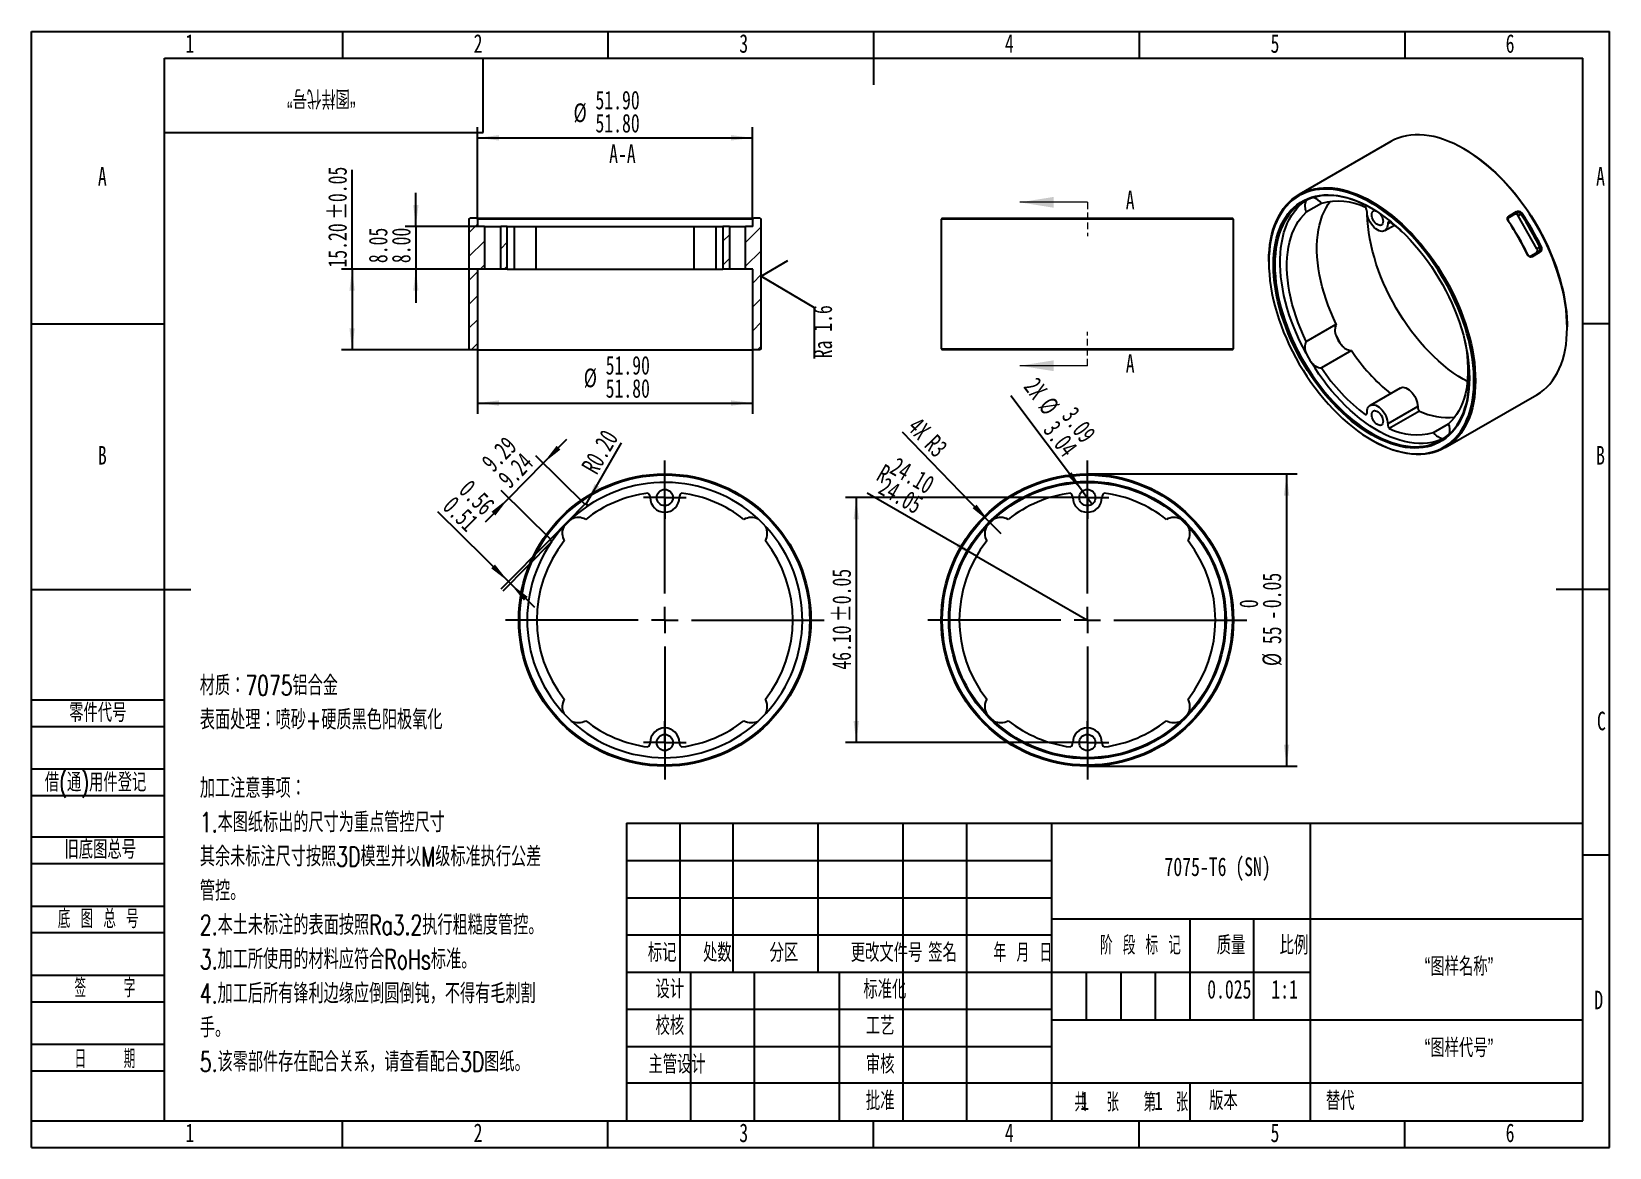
# Model space of a CAD drawing. Header units: millimetres. Extents: x 0 to 297, y 0 to 210.
import ezdxf

# ---------------------------------------------------------------- set-up
doc = ezdxf.new("R2010")
doc.units = ezdxf.units.MM
doc.linetypes.add('HIDDEN', pattern=[1.905, 1.27, -0.635])
doc.layers.add('图框', color=7, linetype='Continuous')
doc.layers.add('粗实线层', color=7, linetype='Continuous', lineweight=25)
doc.styles.add('SLDTEXTSTYLE0', font='TXT', dxfattribs={"width": 0.7, "bigfont": 'bigfont'})
doc.styles.add('SLDTEXTSTYLE1', font='TXT', dxfattribs={"width": 0.6, "bigfont": 'bigfont'})
doc.styles.add('SLDTEXTSTYLE2', font='TXT', dxfattribs={"width": 0.614286, "bigfont": 'bigfont'})
doc.styles.add('SLDTEXTSTYLE3', font='TXT', dxfattribs={"width": 0.62, "bigfont": 'bigfont'})
doc.styles.add('SLDTEXTSTYLE4', font='TXT', dxfattribs={"width": 0.566667, "bigfont": 'bigfont'})
doc.styles.add('SLDTEXTSTYLE5', font='TXT', dxfattribs={"width": 0.7})
doc.dimstyles.new('SLDDIMSTYLE0', dxfattribs={"dimtxt": 3.5, "dimasz": 4.08, "dimexe": 0, "dimexo": 0.0625, "dimgap": 0.875, "dimtad": 2, "dimrnd": 1e-09, "dimzin": 12, "dimdsep": 46, "dimtxsty": 'SLDTEXTSTYLE5', "dimsah": 1, "dimcen": 0, "dimadec": 0, "dimazin": 3, "dimtfac": 1, "dimtofl": 0, "dimtmove": 0, "dimatfit": 3, "dimfxl": 0, "dimfrac": 2, "dimtolj": 1, "dimtzin": 12, "dimarcsym": 0})
doc.dimstyles.new('SLDDIMSTYLE1', dxfattribs={"dimtxt": 3.5, "dimasz": 4.08, "dimexe": 0, "dimexo": 0.0625, "dimgap": 0.875, "dimtad": 2, "dimrnd": 1e-09, "dimzin": 12, "dimdsep": 46, "dimtxsty": 'SLDTEXTSTYLE5', "dimsah": 1, "dimcen": 0.09, "dimadec": 0, "dimazin": 3, "dimtol": 1, "dimtm": 0.05, "dimtfac": 1, "dimtofl": 0, "dimtmove": 0, "dimatfit": 3, "dimfxl": 0, "dimfrac": 2, "dimtolj": 1, "dimarcsym": 0})
doc.dimstyles.new('SLDDIMSTYLE2', dxfattribs={"dimtxt": 3.5, "dimasz": 4.08, "dimexe": 0, "dimexo": 0.0625, "dimgap": 0.875, "dimtad": 2, "dimrnd": 1e-09, "dimzin": 4, "dimdsep": 46, "dimtxsty": 'SLDTEXTSTYLE5', "dimsah": 1, "dimcen": 0, "dimadec": 0, "dimazin": 1, "dimlim": 1, "dimtm": 0.05, "dimtfac": 1, "dimtofl": 0, "dimtmove": 0, "dimatfit": 3, "dimfxl": 0, "dimfrac": 2, "dimtolj": 1, "dimtzin": 4, "dimarcsym": 0})
doc.dimstyles.new('SLDDIMSTYLE3', dxfattribs={"dimtxt": 3.5, "dimasz": 4.08, "dimexe": 0, "dimexo": 0.0625, "dimgap": 0.875, "dimtad": 2, "dimrnd": 1e-09, "dimzin": 12, "dimdsep": 46, "dimtxsty": 'SLDTEXTSTYLE5', "dimblk1": 'NONE', "dimsah": 1, "dimcen": 0, "dimadec": 0, "dimazin": 3, "dimlim": 1, "dimtp": 0.05, "dimtfac": 1, "dimtmove": 0, "dimatfit": 3, "dimldrblk": 'NONE', "dimfxl": 0, "dimfrac": 2, "dimtolj": 1, "dimtzin": 12, "dimarcsym": 0})
doc.dimstyles.new('SLDDIMSTYLE4', dxfattribs={"dimtxt": 3.5, "dimasz": 4.08, "dimexe": 0, "dimexo": 0.0625, "dimgap": 0.875, "dimtad": 2, "dimrnd": 1e-09, "dimzin": 4, "dimdsep": 46, "dimtxsty": 'SLDTEXTSTYLE5', "dimsah": 1, "dimcen": 0.09, "dimadec": 0, "dimazin": 1, "dimtol": 1, "dimtp": 0.05, "dimtm": 0.05, "dimtfac": 1, "dimtofl": 0, "dimtmove": 0, "dimatfit": 3, "dimfxl": 0, "dimfrac": 2, "dimtolj": 1, "dimarcsym": 0})
doc.dimstyles.new('SLDDIMSTYLE5', dxfattribs={"dimtxt": 3.5, "dimasz": 4.08, "dimexe": 0, "dimexo": 0.0625, "dimgap": 0.875, "dimtad": 2, "dimrnd": 1e-09, "dimzin": 4, "dimdsep": 46, "dimtxsty": 'SLDTEXTSTYLE5', "dimsah": 1, "dimcen": 0.09, "dimadec": 0, "dimazin": 1, "dimlim": 1, "dimtp": 0.1, "dimtfac": 1, "dimtofl": 0, "dimtmove": 0, "dimatfit": 3, "dimfxl": 0, "dimfrac": 2, "dimtolj": 1, "dimtzin": 4, "dimarcsym": 0})
doc.dimstyles.new('SLDDIMSTYLE6', dxfattribs={"dimtxt": 3.5, "dimasz": 4.08, "dimexe": 0, "dimexo": 0.0625, "dimgap": 0.875, "dimtad": 2, "dimrnd": 1e-09, "dimzin": 4, "dimdsep": 46, "dimtxsty": 'SLDTEXTSTYLE5', "dimsah": 1, "dimcen": 0.09, "dimadec": 0, "dimazin": 1, "dimlim": 1, "dimtp": 0.05, "dimtfac": 1, "dimtmove": 0, "dimatfit": 0, "dimfxl": 0, "dimfrac": 2, "dimtolj": 1, "dimtzin": 4, "dimarcsym": 0})
doc.dimstyles.new('SLDDIMSTYLE7', dxfattribs={"dimtxt": 3.5, "dimasz": 4.08, "dimexe": 0, "dimexo": 0.0625, "dimgap": 0.875, "dimtad": 2, "dimrnd": 1e-09, "dimzin": 12, "dimdsep": 46, "dimtxsty": 'SLDTEXTSTYLE5', "dimsah": 1, "dimcen": 0.09, "dimadec": 0, "dimazin": 3, "dimlim": 1, "dimtp": 0.05, "dimtfac": 1, "dimtmove": 0, "dimatfit": 0, "dimfxl": 0, "dimfrac": 2, "dimtolj": 1, "dimtzin": 12, "dimarcsym": 0})
doc.dimstyles.new('SLDDIMSTYLE8', dxfattribs={"dimtxt": 3.5, "dimasz": 4.08, "dimexe": 0, "dimexo": 0.0625, "dimgap": 0.875, "dimtad": 2, "dimrnd": 1e-09, "dimdsep": 46, "dimtxsty": 'SLDTEXTSTYLE5', "dimsah": 1, "dimcen": 0.09, "dimadec": 0, "dimazin": 2, "dimlim": 1, "dimtp": 0.05, "dimtfac": 1, "dimtmove": 0, "dimatfit": 0, "dimfxl": 0, "dimfrac": 2, "dimtolj": 1, "dimarcsym": 0})
doc.dimstyles.new('SLDDIMSTYLE9', dxfattribs={"dimtxt": 3.5, "dimasz": 4.08, "dimexe": 0, "dimexo": 0.0625, "dimgap": 0.875, "dimtad": 2, "dimrnd": 1e-09, "dimzin": 0, "dimdsep": 46, "dimtxsty": 'SLDTEXTSTYLE5', "dimsah": 1, "dimcen": 0, "dimadec": 0, "dimazin": 0, "dimtfac": 1, "dimtofl": 0, "dimtmove": 0, "dimatfit": 3, "dimfxl": 0, "dimfrac": 2, "dimtolj": 1, "dimtzin": 12, "dimarcsym": 0})

msp = doc.modelspace()

# ---------------------------------------------------------------- texts
at = {"color": 7, "linetype": 'Continuous', "char_height": 3.5, "attachment_point": 1, "style": 'SLDTEXTSTYLE5'}
for insert in [(205.957, 180.028), (205.957, 149.276)]:
    msp.add_mtext('A', dxfattribs=dict(at, insert=insert))
at = {"layer": '图框', "char_height": 3.5}
for s, insert, attachment_point, style in [('1', (29.794, 209.506), 2, 'SLDTEXTSTYLE5'), ('2', (84.044, 209.506), 2, 'SLDTEXTSTYLE5'), ('3', (134.044, 209.506), 2, 'SLDTEXTSTYLE5'), ('4', (184.044, 209.506), 2, 'SLDTEXTSTYLE5'), ('5', (234.044, 209.506), 2, 'SLDTEXTSTYLE5'), ('6', (278.297, 209.506), 2, 'SLDTEXTSTYLE5'), ('A-A', (111.216, 188.753), 2, 'SLDTEXTSTYLE5'), ('A', (13.32, 184.506), 2, 'SLDTEXTSTYLE5'), ('A', (295.32, 184.506), 2, 'SLDTEXTSTYLE5'), ('B', (13.32, 132.006), 2, 'SLDTEXTSTYLE5'), ('B', (295.32, 132.006), 2, 'SLDTEXTSTYLE5'), ('零件代号', (7.084, 83.579), 1, 'SLDTEXTSTYLE0'), ('C', (295.482, 82.006), 2, 'SLDTEXTSTYLE5'), ('借(通)用件登记', (2.496, 70.473), 1, 'SLDTEXTSTYLE0'), ('旧底图总号', (6.194, 57.824), 1, 'SLDTEXTSTYLE0'), ('7075-T6 (SN)', (223.252, 54.577), 2, 'SLDTEXTSTYLE5'), ('底 图 总 号', (4.947, 44.766), 1, 'SLDTEXTSTYLE2'), ('标记', (118.697, 38.417), 2, 'SLDTEXTSTYLE0'), ('处数', (129.087, 38.417), 2, 'SLDTEXTSTYLE0'), ('分区', (141.609, 38.417), 2, 'SLDTEXTSTYLE0'), ('更改文件号', (160.937, 38.417), 2, 'SLDTEXTSTYLE0'), ('签名', (171.476, 38.417), 2, 'SLDTEXTSTYLE0'), ('年 月 日', (186.589, 38.417), 2, 'SLDTEXTSTYLE3'), ('阶 段 标 记', (208.724, 39.805), 2, 'SLDTEXTSTYLE2'), ('质量', (225.772, 39.805), 2, 'SLDTEXTSTYLE0'), ('比例', (237.619, 39.805), 2, 'SLDTEXTSTYLE0'), ('“图样名称”', (268.671, 35.791), 2, 'SLDTEXTSTYLE0'), ('签    字', (13.81, 31.764), 2, 'SLDTEXTSTYLE4'), ('设计', (120.147, 31.558), 2, 'SLDTEXTSTYLE0'), ('标准化', (160.613, 31.492), 2, 'SLDTEXTSTYLE0'), ('0.025', (225.455, 31.521), 2, 'SLDTEXTSTYLE5'), ('1:1', (235.858, 31.521), 2, 'SLDTEXTSTYLE5'), ('D', (294.984, 29.506), 2, 'SLDTEXTSTYLE5'), ('校核', (120.147, 24.679), 2, 'SLDTEXTSTYLE0'), ('工艺', (159.736, 24.643), 2, 'SLDTEXTSTYLE0'), ('“图样代号”', (268.673, 20.49), 2, 'SLDTEXTSTYLE0'), ('日    期', (13.81, 18.413), 2, 'SLDTEXTSTYLE4'), ('主管设计', (121.506, 17.399), 2, 'SLDTEXTSTYLE0'), ('审核', (159.736, 17.399), 2, 'SLDTEXTSTYLE0'), ('批准', (159.738, 10.523), 2, 'SLDTEXTSTYLE0'), ('共  张', (200.481, 10.262), 2, 'SLDTEXTSTYLE1'), ('1', (197.393, 10.531), 1, 'SLDTEXTSTYLE5'), ('第  张', (213.509, 10.262), 2, 'SLDTEXTSTYLE1'), ('1', (211.295, 10.531), 1, 'SLDTEXTSTYLE5'), ('版本', (224.339, 10.531), 2, 'SLDTEXTSTYLE0'), ('替代', (243.641, 10.531), 1, 'SLDTEXTSTYLE0'), ('1', (29.794, 4.506), 2, 'SLDTEXTSTYLE5'), ('2', (84.044, 4.506), 2, 'SLDTEXTSTYLE5'), ('3', (134.044, 4.506), 2, 'SLDTEXTSTYLE5'), ('4', (184.044, 4.506), 2, 'SLDTEXTSTYLE5'), ('5', (234.044, 4.506), 2, 'SLDTEXTSTYLE5'), ('6', (278.297, 4.506), 2, 'SLDTEXTSTYLE5')]:
    msp.add_mtext(s, dxfattribs=dict(at, insert=insert, attachment_point=attachment_point, style=style))
at = {"layer": '图框', "insert": (54.527, 195.655), "char_height": 3.5, "attachment_point": 2, "rotation": 180, "style": 'SLDTEXTSTYLE0'}
msp.add_mtext('“图样代号”', dxfattribs=at)

# ---------------------------------------------------------------- blocks, each defined once
blk = doc.blocks.new('SW_NOTE_0')
at = {"layer": '图框', "color": 0, "attachment_point": 1, "style": 'SLDTEXTSTYLE0'}
for s, insert, char_height in [('材质：7075铝合金', (0, 4.77), 3.704), ('表面处理：喷砂+硬质黑色阳极氧化', (0, -1.66), 3.7042), ('加工注意事项：', (0, -14.54), 3.704), ('1.本图纸标出的尺寸为重点管控尺寸', (0, -20.98), 3.7042), ('其余未标注尺寸按照3D模型并以M级标准执行公差', (0, -27.42), 3.7042), ('管控。', (0, -33.86), 3.704), ('2.本土未标注的表面按照Ra3.2执行粗糙度管控。', (0, -40.3), 3.7042), ('3.加工所使用的材料应符合RoHs标准。', (0, -46.74), 3.7042), ('4.加工后所有锋利边缘应倒圆倒钝，不得有毛刺割', (0, -53.18), 3.7042), ('手。', (0, -59.61), 3.704), ('5.该零部件存在配合关系，请查看配合3D图纸。', (0, -66.05), 3.7042)]:
    blk.add_mtext(s, dxfattribs=dict(at, insert=insert, char_height=char_height))
blk = doc.blocks.new('_D')
at = {"layer": '图框'}
for q in [(163.94, 134.6), (182.43, 115.55)]:
    blk.add_line((180.34, 117.7), q, dxfattribs=at)
blk.add_arc((182.43, 115.55), 3, 100.4534, 154.3252, dxfattribs=at)
blk.add_solid([(180.34, 117.7), (177.86, 120.98), (177.13, 120.28)], dxfattribs=at)
at = {"layer": '图框', "char_height": 3.5, "attachment_point": 1, "rotation": 314.1435, "style": 'SLDTEXTSTYLE5'}
for s, insert in [('4X', (167.17, 137.73)), ('R3', (170.38, 134.43))]:
    blk.add_mtext(s, dxfattribs=dict(at, insert=insert))
blk = doc.blocks.new('_D_1')
at = {"layer": '图框'}
for p, q in [((198.73, 126.75), (238.23, 126.75)), ((236.23, 126.75), (236.23, 71.75)), ((198.73, 71.75), (238.23, 71.75))]:
    blk.add_line(p, q, dxfattribs=at)
for points in [[(236.23, 126.75), (235.72, 122.67), (236.74, 122.67)], [(236.23, 71.75), (236.74, 75.83), (235.72, 75.83)]]:
    blk.add_solid(points, dxfattribs=at)
at = {"layer": '图框', "char_height": 3.5, "attachment_point": 1, "rotation": 90, "style": 'SLDTEXTSTYLE5'}
for s, insert in [('0.05', (231.7, 101.48)), ('0', (227.35, 101.48)), ('-', (231.7, 99.32)), ('55', (231.72, 94.72)), ('%%c', (231.7, 90.6))]:
    blk.add_mtext(s, dxfattribs=dict(at, insert=insert))
blk = doc.blocks.new('_D_2')
at = {"layer": '图框'}
for q in [(157.31, 123.16), (198.73, 99.25)]:
    blk.add_line((177.86, 111.3), q, dxfattribs=at)
blk.add_solid([(177.86, 111.3), (174.58, 113.78), (174.07, 112.9)], dxfattribs=at)
at = {"layer": '图框', "char_height": 3.5, "attachment_point": 1, "rotation": 330, "style": 'SLDTEXTSTYLE5'}
for s, insert in [('R', (160.54, 128.75)), ('24.10', (163.06, 130.06)), ('24.05', (160.89, 126.28))]:
    blk.add_mtext(s, dxfattribs=dict(at, insert=insert))
blk = doc.blocks.new('_D_3')
at = {"layer": '图框'}
for q in [(184.33, 141.42), (199.64, 121.09)]:
    blk.add_line((197.81, 123.52), q, dxfattribs=at)
blk.add_solid([(197.81, 123.52), (195.76, 127.08), (194.95, 126.47)], dxfattribs=at)
at = {"layer": '图框', "char_height": 3.5, "attachment_point": 1, "rotation": 306.9819, "style": 'SLDTEXTSTYLE5'}
for s, insert in [('2X', (189.39, 145.23)), ('%%c', (192.17, 141.57)), ('3.04', (193.07, 137.09)), ('3.09', (196.55, 139.71))]:
    blk.add_mtext(s, dxfattribs=dict(at, insert=insert))
blk = doc.blocks.new('_None')
blk = doc.blocks.new('_D_4')
at = {"layer": '图框'}
for p, q in [((194.71, 122.3), (153.23, 122.3)), ((155.23, 122.3), (155.23, 76.2)), ((194.71, 76.2), (153.23, 76.2))]:
    blk.add_line(p, q, dxfattribs=at)
for points in [[(155.23, 122.3), (154.72, 118.22), (155.74, 118.22)], [(155.23, 76.2), (155.74, 80.28), (154.72, 80.28)]]:
    blk.add_solid(points, dxfattribs=at)
at = {"layer": '图框', "char_height": 3.5, "attachment_point": 1, "rotation": 90, "style": 'SLDTEXTSTYLE5'}
for s, insert in [('±0.05', (150.72, 98.89)), ('46.10', (150.72, 89.91))]:
    blk.add_mtext(s, dxfattribs=dict(at, insert=insert))
blk = doc.blocks.new('SW_CENTERMARKSYMBOL_0')
at = {"layer": '图框', "color": 0}
for p, q in [((0, 2.5), (0, 4.02)), ((-2.5, 0), (-4.02, 0)), ((0, 0), (-2.5, 0)), ((0, 0), (0, 2.5)), ((0, 0), (0, -2.5)), ((0, 0), (2.5, 0)), ((2.5, 0), (4.02, 0)), ((0, -2.5), (0, -4.02))]:
    blk.add_line(p, q, dxfattribs=at)
blk = doc.blocks.new('SW_CENTERMARKSYMBOL_1')
at = {"layer": '图框', "color": 0}
for p, q in [((0, 2.5), (0, 4.02)), ((-2.5, 0), (-4.02, 0)), ((0, 0), (-2.5, 0)), ((0, 0), (0, 2.5)), ((0, 0), (0, -2.5)), ((0, 0), (2.5, 0)), ((2.5, 0), (4.02, 0)), ((0, -2.5), (0, -4.02))]:
    blk.add_line(p, q, dxfattribs=at)
blk = doc.blocks.new('SW_CENTERMARKSYMBOL_2')
at = {"layer": '图框', "color": 0}
for p, q in [((0, 5), (0, 30)), ((-5, 0), (-30, 0)), ((0, 0), (-2.5, 0)), ((0, 0), (0, 2.5)), ((0, 0), (0, -2.5)), ((0, 0), (2.5, 0)), ((5, 0), (30, 0)), ((0, -5), (0, -30))]:
    blk.add_line(p, q, dxfattribs=at)
blk = doc.blocks.new('_D_5')
at = {"layer": '图框'}
for p, q in [((83.93, 174.69), (83.93, 192)), ((135.73, 174.69), (135.73, 192)), ((83.93, 190), (135.73, 190))]:
    blk.add_line(p, q, dxfattribs=at)
for points in [[(83.93, 190), (88.01, 189.49), (88.01, 190.51)], [(135.73, 190), (131.65, 190.51), (131.65, 189.49)]]:
    blk.add_solid(points, dxfattribs=at)
at = {"layer": '图框', "char_height": 3.5, "attachment_point": 1, "style": 'SLDTEXTSTYLE5'}
for s, insert in [('%%c', (102.02, 196.48)), ('51.90', (106.14, 198.86)), ('51.80', (106.14, 194.51))]:
    blk.add_mtext(s, dxfattribs=dict(at, insert=insert))
blk = doc.blocks.new('_D_6')
at = {"layer": '图框'}
for p, q in [((72.33, 173.29), (72.33, 179.64)), ((83.93, 173.29), (70.33, 173.29)), ((72.33, 173.29), (72.33, 165.29)), ((83.93, 165.29), (70.33, 165.29)), ((72.33, 165.29), (72.33, 158.94))]:
    blk.add_line(p, q, dxfattribs=at)
for points in [[(72.33, 173.29), (72.84, 177.37), (71.83, 177.37)], [(72.33, 165.29), (71.83, 161.21), (72.84, 161.21)]]:
    blk.add_solid(points, dxfattribs=at)
at = {"layer": '图框', "char_height": 3.5, "attachment_point": 1, "rotation": 90, "style": 'SLDTEXTSTYLE5'}
for s, insert in [('8.05', (63.47, 166.42)), ('8.00', (67.82, 166.42))]:
    blk.add_mtext(s, dxfattribs=dict(at, insert=insert))
blk = doc.blocks.new('_D_7')
at = {"layer": '图框'}
for p, q in [((60.33, 165.29), (60.33, 183.99)), ((83.93, 165.29), (58.33, 165.29)), ((60.33, 165.29), (60.33, 150.09)), ((82.53, 150.09), (58.33, 150.09))]:
    blk.add_line(p, q, dxfattribs=at)
for points in [[(60.33, 165.29), (59.83, 161.21), (60.84, 161.21)], [(60.33, 150.09), (60.84, 154.17), (59.83, 154.17)]]:
    blk.add_solid(points, dxfattribs=at)
at = {"layer": '图框', "char_height": 3.5, "attachment_point": 1, "rotation": 90, "style": 'SLDTEXTSTYLE5'}
for s, insert in [('±0.05', (55.82, 174.57)), ('15.20', (55.82, 165.58))]:
    blk.add_mtext(s, dxfattribs=dict(at, insert=insert))
blk = doc.blocks.new('_D_8')
at = {"layer": '图框'}
for p, q in [((83.93, 150.09), (83.93, 138.09)), ((135.73, 150.09), (135.73, 138.09)), ((83.93, 140.09), (135.73, 140.09))]:
    blk.add_line(p, q, dxfattribs=at)
for points in [[(83.93, 140.09), (88.01, 139.58), (88.01, 140.59)], [(135.73, 140.09), (131.65, 140.59), (131.65, 139.58)]]:
    blk.add_solid(points, dxfattribs=at)
at = {"layer": '图框', "char_height": 3.5, "attachment_point": 1, "style": 'SLDTEXTSTYLE5'}
for s, insert in [('51.90', (108.06, 148.95)), ('%%c', (103.94, 146.57)), ('51.80', (108.06, 144.6))]:
    blk.add_mtext(s, dxfattribs=dict(at, insert=insert))
blk = doc.blocks.new('SW_SFSYMBOL_0')
at = {"layer": '图框', "color": 0}
for p, q in [((-14.33, 15.49), (-9.33, 18.44)), ((-14.33, 15.49), (-4.33, 9.59)), ((-4.33, 9.59), (-4.33, 0))]:
    blk.add_line(p, q, dxfattribs=at)
at = {"layer": '图框', "color": 0, "insert": (-4.51, 0), "char_height": 3.5, "attachment_point": 1, "rotation": 90, "style": 'SLDTEXTSTYLE5'}
blk.add_mtext('Ra 1.6', dxfattribs=at)
blk = doc.blocks.new('_D_9')
at = {"layer": '图框'}
for p, q in [((96.31, 128.77), (100.77, 133.29)), ((96.31, 128.77), (89.82, 122.2)), ((104.14, 121.03), (94.89, 130.17)), ((89.82, 122.2), (85.35, 117.68)), ((97.65, 114.46), (88.39, 123.6))]:
    blk.add_line(p, q, dxfattribs=at)
for points in [[(96.31, 128.77), (99.54, 131.32), (98.82, 132.03)], [(89.82, 122.2), (86.59, 119.65), (87.31, 118.94)]]:
    blk.add_solid(points, dxfattribs=at)
at = {"layer": '图框', "char_height": 3.5, "attachment_point": 1, "rotation": 45.3524, "style": 'SLDTEXTSTYLE5'}
for s, insert in [('9.29', (84.41, 129.34)), ('9.24', (87.5, 126.27))]:
    blk.add_mtext(s, dxfattribs=dict(at, insert=insert))
blk = doc.blocks.new('_D_10')
at = {"layer": '图框'}
for p, q in [((89.77, 106.48), (76.46, 119.63)), ((97.65, 114.46), (88.36, 105.06)), ((97.87, 113.96), (88.73, 104.7)), ((90.13, 106.12), (89.77, 106.48)), ((90.13, 106.12), (94.65, 101.66))]:
    blk.add_line(p, q, dxfattribs=at)
for points in [[(89.77, 106.48), (87.22, 109.71), (86.51, 108.99)], [(90.13, 106.12), (92.68, 102.89), (93.39, 103.62)]]:
    blk.add_solid(points, dxfattribs=at)
at = {"layer": '图框', "char_height": 3.5, "attachment_point": 1, "rotation": 315.3524, "style": 'SLDTEXTSTYLE5'}
for s, insert in [('0.56', (82.69, 125.93)), ('0.51', (79.63, 122.84))]:
    blk.add_mtext(s, dxfattribs=dict(at, insert=insert))
blk = doc.blocks.new('_D_11')
at = {"layer": '图框'}
for q in [(111.04, 132.58), (104.29, 120.89)]:
    blk.add_line((104.39, 121.06), q, dxfattribs=at)
blk.add_solid([(104.39, 121.06), (106.87, 124.34), (105.99, 124.85)], dxfattribs=at)
at = {"layer": '图框', "insert": (103.34, 128.17), "char_height": 3.5, "attachment_point": 1, "rotation": 60, "style": 'SLDTEXTSTYLE5'}
blk.add_mtext('R0.20', dxfattribs=at)
blk = doc.blocks.new('SW_CENTERMARKSYMBOL_3')
at = {"layer": '图框', "color": 0}
for p, q in [((0, 5), (0, 30)), ((-5, 0), (-30, 0)), ((0, 0), (-2.5, 0)), ((0, 0), (0, 2.5)), ((0, 0), (0, -2.5)), ((0, 0), (2.5, 0)), ((5, 0), (30, 0)), ((0, -5), (0, -30))]:
    blk.add_line(p, q, dxfattribs=at)
blk = doc.blocks.new('SW_CENTERMARKSYMBOL_4')
at = {"layer": '图框', "color": 0}
for p, q in [((0, 2.5), (0, 4.02)), ((-2.5, 0), (-4.02, 0)), ((0, 0), (-2.5, 0)), ((0, 0), (0, 2.5)), ((0, 0), (0, -2.5)), ((0, 0), (2.5, 0)), ((2.5, 0), (4.02, 0)), ((0, -2.5), (0, -4.02))]:
    blk.add_line(p, q, dxfattribs=at)
blk = doc.blocks.new('SW_CENTERMARKSYMBOL_5')
at = {"layer": '图框', "color": 0}
for p, q in [((0, 2.5), (0, 4.02)), ((-2.5, 0), (-4.02, 0)), ((0, 0), (-2.5, 0)), ((0, 0), (0, 2.5)), ((0, 0), (0, -2.5)), ((0, 0), (2.5, 0)), ((2.5, 0), (4.02, 0)), ((0, -2.5), (0, -4.02))]:
    blk.add_line(p, q, dxfattribs=at)

# ---------------------------------------------------------------- dimensions: what is measured, and where the dimension line sits
at = {"layer": '图框'}
for base, p1, p2, picture, middle in [((135.734, 189.997), (83.934, 174.687), (135.734, 174.687), '_D_5', (107.916, 189.997)), ((135.734, 140.087), (83.934, 150.087), (135.734, 150.087), '_D_8', (109.834, 140.087))]:
    dim = msp.add_linear_dim(base=base, p1=p1, p2=p2, text='%%c<>', dimstyle='SLDDIMSTYLE5', dxfattribs=at)
    dim.commit()
    dim.dimension.update_dxf_attribs({"geometry": picture, "text_midpoint": middle, "dimtype": 160})
for base, p1, p2, angle, dimstyle, picture, middle in [((60.334, 150.087), (83.934, 165.287), (82.534, 150.087), 90, 'SLDDIMSTYLE4', '_D_7', (60.334, 174.788)), ((72.334, 165.287), (83.934, 173.287), (83.934, 165.287), 90, 'SLDDIMSTYLE6', '_D_6', (72.334, 169.487)), ((89.816, 122.196), (104.143, 121.032), (97.65, 114.458), 45.35241, 'SLDDIMSTYLE7', '_D_9', (92.869, 125.286)), ((89.769, 106.48), (97.871, 113.958), (97.65, 114.458), 315.35241, 'SLDDIMSTYLE8', '_D_10', (78.643, 117.469)), ((155.227, 76.202), (194.707, 122.302), (194.707, 76.202), 90, 'SLDDIMSTYLE4', '_D_4', (155.227, 99.112))]:
    dim = msp.add_linear_dim(base=base, p1=p1, p2=p2, angle=angle, dimstyle=dimstyle, dxfattribs=at)
    dim.commit()
    dim.dimension.update_dxf_attribs({"geometry": picture, "text_midpoint": middle, "dimtype": 160})
dim = msp.add_diameter_dim_2p(p1=(199.642, 121.087), p2=(197.813, 123.516), text='2X <>', dimstyle='SLDDIMSTYLE3', dxfattribs=at)
dim.commit()
dim.dimension.update_dxf_attribs({"geometry": '_D_3', "text_midpoint": (188.478, 135.912), "dimtype": 163})
for center, mpoint, dimstyle, picture, middle in [((104.285, 120.891), (104.385, 121.065), 'SLDDIMSTYLE9', '_D_11', (109.232, 129.46)), ((198.727, 99.252), (177.856, 111.302), 'SLDDIMSTYLE2', '_D_2', (161.113, 120.968))]:
    dim = msp.add_radius_dim(center=center, mpoint=mpoint, dimstyle=dimstyle, dxfattribs=at)
    dim.commit()
    dim.dimension.update_dxf_attribs({"geometry": picture, "text_midpoint": middle, "dimtype": 164})
dim = msp.add_radius_dim(center=(182.429, 115.55), mpoint=(180.339, 117.703), text='4X <>', dimstyle='SLDDIMSTYLE0', dxfattribs=at)
dim.commit()
dim.dimension.update_dxf_attribs({"geometry": '_D', "text_midpoint": (166.542, 131.92), "dimtype": 164})
dim = msp.add_linear_dim(base=(236.227, 71.752), p1=(198.727, 126.752), p2=(198.727, 71.752), angle=90, text='%%c<>', dimstyle='SLDDIMSTYLE1', dxfattribs=at)
dim.commit()
dim.dimension.update_dxf_attribs({"geometry": '_D_1', "text_midpoint": (236.227, 99.112), "dimtype": 160})

# ---------------------------------------------------------------- hatches: boundary and pattern name
at = {"layer": '图框', "linetype": 'Continuous', "lineweight": 18}
h = msp.add_hatch(dxfattribs=at)
h.set_pattern_fill('ANSI31', color=256, angle=3e-322, style=0)
h.paths.add_polyline_path([(83.934, 173.287), (83.934, 174.687), (83.734, 174.887), (82.534, 174.887), (82.334, 174.687), (82.334, 150.287), (82.534, 150.087), (83.934, 150.087), (83.934, 165.287), (85.264, 165.287), (85.264, 173.287)], flags=0)
h = msp.add_hatch(dxfattribs=at)
h.set_pattern_fill('ANSI31', color=256, angle=3e-322, style=0)
h.paths.add_polyline_path([(88.304, 165.287), (89.534, 165.287), (89.534, 173.287), (88.304, 173.287)], flags=0)
h = msp.add_hatch(dxfattribs=at)
h.set_pattern_fill('ANSI31', color=256, angle=3e-322, style=0)
h.paths.add_polyline_path([(131.364, 173.287), (130.134, 173.287), (130.134, 165.287), (131.364, 165.287)], flags=0)
h = msp.add_hatch(dxfattribs=at)
h.set_pattern_fill('ANSI31', color=256, angle=3e-322, style=0)
h.paths.add_polyline_path([(135.734, 174.687), (135.734, 173.287), (134.404, 173.287), (134.404, 165.287), (135.734, 165.287), (135.734, 150.087), (137.134, 150.087), (137.334, 150.287), (137.334, 174.687), (137.134, 174.887), (135.934, 174.887)], flags=0)

# ---------------------------------------------------------------- linework, layer by layer
at = {"color": 7, "linetype": 'Continuous', "lineweight": 25}
for p, q in [((255.84, 189.298), (238.586, 179.338)), ((269.733, 187.853), (269.592, 187.934)), ((242.797, 177.644), (239.926, 175.987)), ((278.08, 175.276), (279.537, 176.117)), ((278.08, 175.276), (278.096, 175.019)), ((279.553, 175.86), (278.096, 175.019)), ((279.537, 176.117), (279.553, 175.86)), ((280.334, 175.617), (279.804, 175.319)), ((283.352, 169.123), (279.804, 175.319)), ((280.562, 175.778), (280.334, 175.617)), ((82.334, 174.687), (82.534, 174.887)), ((82.334, 174.687), (82.334, 150.287)), ((83.734, 174.887), (82.534, 174.887)), ((83.734, 174.887), (83.934, 174.687)), ((83.734, 174.887), (135.934, 174.887)), ((135.734, 174.687), (83.934, 174.687)), ((83.934, 174.687), (83.934, 173.287)), ((85.264, 173.287), (83.934, 173.287)), ((85.264, 173.287), (85.264, 165.287)), ((85.264, 173.287), (88.304, 173.287)), ((88.304, 165.287), (88.304, 173.287)), ((89.534, 173.287), (88.304, 173.287)), ((89.534, 165.287), (89.534, 173.287)), ((89.534, 173.287), (90.885, 173.287)), ((90.885, 173.287), (92.235, 173.287)), ((90.885, 165.287), (90.885, 173.287)), ((92.235, 173.287), (94.942, 173.287)), ((94.942, 173.287), (94.942, 165.287)), ((94.942, 173.287), (124.726, 173.287)), ((124.726, 165.287), (124.726, 173.287)), ((124.726, 173.287), (127.432, 173.287)), ((127.432, 173.287), (128.782, 173.287)), ((128.782, 173.287), (128.782, 165.287)), ((128.782, 173.287), (130.134, 173.287)), ((130.134, 173.287), (130.134, 165.287)), ((131.364, 173.287), (130.134, 173.287)), ((131.364, 173.287), (131.364, 165.287)), ((131.364, 173.287), (134.404, 173.287)), ((134.404, 165.287), (134.404, 173.287)), ((135.734, 173.287), (134.404, 173.287)), ((135.734, 174.687), (135.934, 174.887)), ((135.734, 173.287), (135.734, 174.687)), ((137.134, 174.887), (135.934, 174.887)), ((137.134, 174.887), (137.334, 174.687)), ((137.334, 150.287), (137.334, 174.687)), ((171.427, 174.887), (171.227, 174.687)), ((171.227, 174.687), (171.227, 150.287)), ((226.227, 174.687), (171.227, 174.687)), ((171.427, 174.887), (226.027, 174.887)), ((226.227, 174.687), (226.027, 174.887)), ((226.227, 150.287), (226.227, 174.687)), ((254.7, 172.532), (256.516, 173.581)), ((277.974, 174.284), (278.029, 174.286)), ((283.882, 169.421), (283.352, 169.123)), ((283.882, 169.421), (284.136, 169.536)), ((232.89, 166.747), (232.89, 166.583)), ((281.577, 168.09), (281.548, 168.042)), ((282.197, 167.763), (283.226, 168.357)), ((282.24, 167.781), (283.697, 168.622)), ((282.24, 167.781), (282.455, 167.636)), ((283.912, 168.477), (282.455, 167.636)), ((283.697, 168.622), (283.226, 168.357)), ((283.697, 168.622), (283.912, 168.477)), ((83.934, 165.287), (83.934, 150.087)), ((85.264, 165.287), (83.934, 165.287)), ((88.304, 165.287), (85.264, 165.287)), ((89.534, 165.287), (88.304, 165.287)), ((89.534, 165.287), (90.885, 165.287)), ((90.885, 165.287), (92.235, 165.287)), ((92.235, 165.287), (94.942, 165.287)), ((94.942, 165.287), (124.726, 165.287)), ((124.726, 165.287), (127.432, 165.287)), ((127.432, 165.287), (128.782, 165.287)), ((128.782, 165.287), (130.134, 165.287)), ((131.364, 165.287), (130.134, 165.287)), ((134.404, 165.287), (131.364, 165.287)), ((135.734, 165.287), (134.404, 165.287)), ((135.734, 150.087), (135.734, 165.287)), ((239.926, 151.668), (245.583, 154.933)), ((289.034, 154.256), (289.034, 154.419)), ((82.534, 150.087), (82.334, 150.287)), ((83.934, 150.087), (82.534, 150.087)), ((83.934, 150.087), (135.734, 150.087)), ((137.134, 150.087), (135.734, 150.087)), ((137.334, 150.287), (137.134, 150.087)), ((171.227, 150.287), (171.427, 150.087)), ((171.227, 150.287), (226.227, 150.287)), ((226.027, 150.087), (171.427, 150.087)), ((226.027, 150.087), (226.227, 150.287)), ((248.452, 149.965), (242.795, 146.699)), ((257.607, 142.919), (251.95, 139.653)), ((266.084, 131.705), (283.337, 141.665)), ((251.228, 137.96), (251.085, 137.878)), ((260.926, 139.414), (255.27, 136.149)), ((261.221, 138.557), (255.565, 135.292)), ((263.855, 134.542), (266.724, 136.198)), ((252.191, 133.15), (252.332, 133.068)), ((104.143, 121.032), (97.65, 114.458)), ((104.727, 120.736), (104.426, 121.034)), ((97.651, 114.175), (97.871, 113.958))]:
    msp.add_line(p, q, dxfattribs=at)
at = {"color": 7, "linetype": 'Continuous', "lineweight": 18}
for p, q in [((198.727, 177.863), (186.027, 177.863)), ((198.727, 147.111), (186.027, 147.111))]:
    msp.add_line(p, q, dxfattribs=at)
at = {"color": 7, "linetype": 'HIDDEN', "lineweight": 18}
for p, q in [((198.727, 177.863), (198.727, 171.513)), ((198.727, 147.111), (198.727, 153.461))]:
    msp.add_line(p, q, dxfattribs=at)
at = {"color": 8, "linetype": 'Continuous', "lineweight": 25}
msp.add_line((255.827, 174.113), (255.27, 173.791), dxfattribs=at)
at = {"color": 7, "linetype": 'Continuous', "lineweight": 25, "flags": 128}
for points in [[(283.337, 141.665), (283.338, 141.666), (283.997, 142.084), (284.62, 142.559), (285.207, 143.088), (285.757, 143.672), (286.267, 144.309), (286.738, 144.996), (287.167, 145.733), (287.554, 146.517), (287.897, 147.347), (288.197, 148.221), (288.451, 149.136), (288.66, 150.091), (288.823, 151.082), (288.94, 152.109), (289.01, 153.167), (289.034, 154.256), (289.01, 155.371), (288.94, 156.511), (288.823, 157.672), (288.66, 158.852), (288.451, 160.048), (288.197, 161.257), (287.897, 162.477), (287.554, 163.703), (287.167, 164.934), (286.738, 166.166), (286.267, 167.397), (285.757, 168.623), (285.207, 169.841), (284.62, 171.049), (283.997, 172.243), (283.338, 173.422), (282.647, 174.581), (281.925, 175.718), (281.172, 176.83), (280.392, 177.915), (279.585, 178.97), (278.755, 179.993), (277.902, 180.981), (277.03, 181.931), (276.139, 182.842), (275.233, 183.711), (274.313, 184.536), (273.382, 185.315), (272.442, 186.046), (271.494, 186.728), (270.543, 187.358), (269.588, 187.936), (268.634, 188.46), (267.682, 188.928), (266.735, 189.34), (265.795, 189.695), (264.864, 189.991), (263.944, 190.228), (263.038, 190.405), (262.147, 190.523), (261.274, 190.58), (260.422, 190.576), (259.592, 190.513), (258.785, 190.389), (258.005, 190.204), (257.252, 189.961), (256.53, 189.658), (255.84, 189.298)], [(269.733, 187.853), (269.969, 187.715), (270.923, 187.123), (271.874, 186.479), (272.82, 185.783), (273.759, 185.038), (274.688, 184.245), (275.604, 183.406), (276.506, 182.524), (277.392, 181.6), (278.259, 180.637), (279.105, 179.637), (279.928, 178.603), (280.726, 177.537), (281.497, 176.441), (282.24, 175.319), (282.951, 174.173), (283.631, 173.006), (284.276, 171.82), (284.886, 170.62), (285.459, 169.407), (285.993, 168.184), (286.487, 166.955), (286.941, 165.723), (287.352, 164.49), (287.72, 163.26), (288.044, 162.036), (288.324, 160.82), (288.557, 159.616), (288.745, 158.426), (288.886, 157.254), (288.981, 156.102), (289.028, 154.974), (289.034, 154.419)], [(232.89, 166.747), (232.913, 167.835), (232.983, 168.894), (233.1, 169.92), (233.263, 170.912), (233.472, 171.866), (233.727, 172.782), (234.026, 173.655), (234.37, 174.485), (234.757, 175.27), (235.186, 176.006), (235.656, 176.694), (236.167, 177.33), (236.716, 177.914), (237.304, 178.444), (237.927, 178.919), (238.585, 179.337), (239.276, 179.698), (239.999, 180), (240.751, 180.244), (241.532, 180.428), (242.338, 180.552), (243.169, 180.616), (244.021, 180.62), (244.894, 180.563), (245.784, 180.445), (246.69, 180.268), (247.61, 180.031), (248.541, 179.735), (249.482, 179.38), (250.429, 178.968), (251.381, 178.5), (252.335, 177.976), (253.289, 177.398), (254.241, 176.768), (255.188, 176.086), (256.129, 175.355), (257.06, 174.575), (257.98, 173.751), (258.886, 172.882), (259.777, 171.971), (260.649, 171.021), (261.502, 170.033), (262.332, 169.01), (263.138, 167.955), (263.919, 166.87), (264.671, 165.758), (265.394, 164.62), (266.085, 163.461), (266.743, 162.283), (267.367, 161.089), (267.954, 159.881), (268.503, 158.663), (269.014, 157.437), (269.484, 156.206), (269.914, 154.974), (270.3, 153.743), (270.644, 152.517), (270.943, 151.297), (271.198, 150.088), (271.407, 148.892), (271.57, 147.712), (271.687, 146.551), (271.757, 145.411), (271.781, 144.296), (271.757, 143.207), (271.687, 142.149), (271.57, 141.122), (271.407, 140.131), (271.198, 139.176), (270.943, 138.261), (270.644, 137.387), (270.3, 136.557), (269.914, 135.773), (269.484, 135.036), (269.014, 134.349), (268.503, 133.712), (267.954, 133.128), (267.367, 132.598), (266.743, 132.124), (266.085, 131.705), (265.394, 131.345), (264.671, 131.042), (263.919, 130.798), (263.138, 130.614), (262.332, 130.49), (261.502, 130.426), (260.649, 130.423), (259.777, 130.48), (258.886, 130.597), (257.98, 130.775), (257.06, 131.012), (256.129, 131.308), (255.188, 131.662), (254.241, 132.074), (253.289, 132.543), (252.335, 133.066), (252.332, 133.068)], [(232.89, 166.583), (232.913, 165.467), (232.984, 164.327), (233.102, 163.165), (233.266, 161.983), (233.477, 160.786), (233.734, 159.576), (234.036, 158.355), (234.382, 157.128), (234.772, 155.896), (235.204, 154.663), (235.678, 153.432), (236.193, 152.206), (236.746, 150.988), (237.338, 149.781), (237.966, 148.588), (238.628, 147.411), (239.324, 146.254), (240.051, 145.119), (240.808, 144.01), (241.593, 142.929), (242.404, 141.878), (243.239, 140.861), (244.096, 139.879), (244.972, 138.935), (245.866, 138.032), (246.776, 137.171), (247.699, 136.355), (248.633, 135.586), (249.575, 134.865), (250.524, 134.195), (251.478, 133.577), (252.432, 133.012), (253.387, 132.502), (254.338, 132.048), (255.284, 131.651), (256.223, 131.313), (257.151, 131.034), (258.068, 130.814), (258.97, 130.655), (259.856, 130.556), (260.723, 130.518), (261.569, 130.541), (262.392, 130.625), (263.19, 130.77), (263.961, 130.975), (264.703, 131.24), (265.415, 131.565), (266.095, 131.947), (266.74, 132.388), (267.35, 132.884), (267.922, 133.436), (268.457, 134.042), (268.951, 134.7), (269.404, 135.408), (269.816, 136.166), (270.184, 136.971), (270.508, 137.821), (270.787, 138.714), (271.021, 139.649), (271.209, 140.621), (271.35, 141.631), (271.445, 142.673), (271.492, 143.748), (271.492, 144.85), (271.445, 145.979), (271.35, 147.131), (271.209, 148.303), (271.021, 149.493), (270.787, 150.697), (270.508, 151.912), (270.184, 153.137), (269.816, 154.367), (269.404, 155.6), (268.951, 156.832), (268.457, 158.061), (267.922, 159.283), (267.35, 160.496), (266.74, 161.697), (266.095, 162.882), (265.415, 164.049), (264.703, 165.195), (263.961, 166.317), (263.19, 167.413), (262.392, 168.479), (261.569, 169.514), (260.723, 170.514), (259.856, 171.477), (258.97, 172.4), (258.068, 173.283), (257.151, 174.121), (256.223, 174.914), (255.284, 175.659), (254.338, 176.355), (253.387, 177), (252.432, 177.592), (251.478, 178.129), (250.524, 178.611), (249.575, 179.037), (248.633, 179.404), (247.699, 179.713), (246.776, 179.963), (245.866, 180.152), (244.972, 180.281), (244.096, 180.35), (243.239, 180.357), (242.404, 180.303), (241.593, 180.189), (240.808, 180.014), (240.051, 179.779), (239.324, 179.484), (238.628, 179.13), (237.966, 178.719), (237.338, 178.25), (236.746, 177.726), (236.193, 177.147), (235.678, 176.515), (235.204, 175.831), (234.772, 175.098), (234.382, 174.316), (234.036, 173.488), (233.734, 172.616), (233.477, 171.702), (233.266, 170.749), (233.102, 169.757), (232.984, 168.731), (232.913, 167.672), (232.89, 166.583)], [(233.738, 166.094), (233.762, 167.159), (233.833, 168.195), (233.951, 169.198), (234.116, 170.166), (234.327, 171.095), (234.585, 171.985), (234.887, 172.832), (235.234, 173.635), (235.624, 174.39), (236.057, 175.098), (236.532, 175.754), (237.046, 176.359), (237.599, 176.91), (238.19, 177.405), (238.817, 177.845), (239.478, 178.226), (240.172, 178.55), (240.897, 178.814), (241.651, 179.018), (242.431, 179.161), (243.237, 179.244), (244.066, 179.265), (244.916, 179.226), (245.784, 179.125), (246.669, 178.963), (247.568, 178.741), (248.479, 178.46), (249.399, 178.119), (250.327, 177.72), (251.259, 177.264), (252.194, 176.751), (253.128, 176.184), (254.061, 175.564), (254.988, 174.892), (255.909, 174.17), (256.82, 173.4), (257.719, 172.584), (258.603, 171.724), (259.472, 170.823), (260.321, 169.881), (261.15, 168.903), (261.956, 167.89), (262.737, 166.845), (263.49, 165.771), (264.215, 164.67), (264.909, 163.546), (265.57, 162.401), (266.197, 161.237), (266.788, 160.06), (267.341, 158.87), (267.856, 157.671), (268.33, 156.467), (268.763, 155.26), (269.153, 154.053), (269.5, 152.85), (269.803, 151.654), (270.06, 150.467), (270.271, 149.294), (270.436, 148.135), (270.554, 146.996), (270.625, 145.878), (270.649, 144.785), (270.625, 143.72), (270.554, 142.684), (270.436, 141.681), (270.271, 140.713), (270.06, 139.784), (269.803, 138.894), (269.5, 138.047), (269.153, 137.244), (268.763, 136.489), (268.33, 135.782), (267.856, 135.125), (267.341, 134.52), (266.788, 133.969), (266.197, 133.474), (265.57, 133.034), (264.909, 132.653), (264.215, 132.329), (263.49, 132.065), (262.737, 131.861), (261.956, 131.718), (261.15, 131.635), (260.321, 131.614), (259.472, 131.653), (258.603, 131.754), (257.719, 131.916), (256.82, 132.138), (255.909, 132.419), (254.988, 132.76), (254.061, 133.159), (253.128, 133.616), (252.194, 134.128), (251.259, 134.695), (250.327, 135.315), (249.399, 135.987), (248.479, 136.709), (247.568, 137.479), (246.669, 138.295), (245.784, 139.155), (244.916, 140.056), (244.066, 140.998), (243.237, 141.976), (242.431, 142.989), (241.651, 144.034), (240.897, 145.108), (240.172, 146.209), (239.478, 147.333), (238.817, 148.478), (238.19, 149.642), (237.599, 150.82), (237.046, 152.009), (236.532, 153.208), (236.057, 154.412), (235.624, 155.619), (235.234, 156.826), (234.887, 158.029), (234.585, 159.225), (234.327, 160.412), (234.116, 161.586), (233.951, 162.744), (233.833, 163.883), (233.762, 165.001), (233.738, 166.094)], [(252.267, 176.708), (251.407, 177.178), (250.482, 177.631), (249.562, 178.027), (248.648, 178.365), (247.745, 178.644), (246.853, 178.865), (245.974, 179.025), (245.113, 179.125), (244.27, 179.164), (243.447, 179.143), (242.648, 179.061), (241.873, 178.919), (241.125, 178.716), (240.406, 178.454), (239.717, 178.133), (239.061, 177.755), (238.439, 177.319), (237.853, 176.827), (237.304, 176.28), (236.793, 175.68), (236.322, 175.029), (235.893, 174.327), (235.505, 173.577), (235.161, 172.78), (234.861, 171.94), (234.606, 171.057), (234.396, 170.134), (234.232, 169.174), (234.115, 168.179), (234.045, 167.151), (234.021, 166.094)], [(239.888, 149.48), (239.265, 150.657), (238.679, 151.85), (238.133, 153.053), (237.626, 154.265), (237.161, 155.481), (236.739, 156.699), (236.361, 157.916), (236.028, 159.127), (235.741, 160.331), (235.501, 161.523), (235.308, 162.701), (235.163, 163.861), (235.066, 165.001), (235.017, 166.117), (235.017, 167.206), (235.066, 168.266), (235.163, 169.294), (235.308, 170.287), (235.501, 171.242), (235.741, 172.156), (236.028, 173.029), (236.361, 173.856), (236.739, 174.636), (237.161, 175.367), (237.626, 176.046), (238.133, 176.673), (238.679, 177.245), (239.265, 177.761), (239.888, 178.22)], [(239.926, 151.668), (239.385, 152.822), (238.882, 153.985), (238.421, 155.155), (238.002, 156.327), (237.627, 157.498), (237.296, 158.666), (237.01, 159.826), (236.771, 160.975), (236.579, 162.111), (236.435, 163.229), (236.338, 164.328), (236.29, 165.403), (236.29, 166.451), (236.338, 167.47), (236.435, 168.457), (236.579, 169.409), (236.771, 170.323), (237.01, 171.196), (237.296, 172.027), (237.627, 172.812), (238.002, 173.55), (238.421, 174.238), (238.882, 174.875), (239.385, 175.459), (239.926, 175.987)], [(245.583, 154.933), (245.041, 156.087), (244.539, 157.251), (244.078, 158.42), (243.659, 159.592), (243.284, 160.764), (242.953, 161.931), (242.667, 163.091), (242.428, 164.241), (242.236, 165.376), (242.092, 166.495), (241.995, 167.593), (241.947, 168.668), (241.947, 169.717), (241.995, 170.736), (242.092, 171.723), (242.236, 172.674), (242.428, 173.588), (242.667, 174.462), (242.953, 175.292), (243.284, 176.078), (243.659, 176.816), (244.078, 177.504), (244.441, 178.014)], [(255.27, 173.791), (255.246, 173.454), (255.174, 173.152), (255.058, 172.894), (254.898, 172.686), (254.7, 172.532), (254.468, 172.437), (254.208, 172.404), (253.926, 172.431), (253.629, 172.52), (253.325, 172.668), (253.021, 172.872), (252.724, 173.125), (252.442, 173.423), (252.182, 173.757), (251.95, 174.12), (251.752, 174.502), (251.592, 174.895), (251.476, 175.288), (251.404, 175.671), (251.38, 176.036)], [(270.26, 144.118), (269.443, 144.583), (268.511, 145.165), (267.582, 145.8), (266.659, 146.487), (265.743, 147.223), (264.839, 148.007), (263.946, 148.836), (263.069, 149.708), (262.209, 150.622), (261.369, 151.574), (260.55, 152.563), (259.755, 153.585), (258.986, 154.639), (258.245, 155.721), (257.533, 156.828), (256.853, 157.958), (256.207, 159.108), (255.596, 160.274), (255.021, 161.454), (254.485, 162.645), (253.988, 163.844), (253.532, 165.046), (253.117, 166.251), (252.747, 167.453), (252.42, 168.651), (252.138, 169.84), (251.901, 171.019), (251.711, 172.183), (251.568, 173.33), (251.471, 174.457), (251.423, 175.546)], [(252.25, 175.534), (252.274, 175.779), (252.343, 175.986), (252.455, 176.145), (252.606, 176.251), (252.788, 176.299), (252.957, 176.293)], [(253.821, 175.729), (253.862, 175.679), (254.044, 175.421), (254.195, 175.141), (254.307, 174.852), (254.376, 174.565), (254.4, 174.293), (254.376, 174.049), (254.307, 173.842), (254.195, 173.682), (254.044, 173.576), (253.862, 173.529), (253.657, 173.542), (253.437, 173.615), (253.213, 173.744), (252.993, 173.925), (252.788, 174.149), (252.606, 174.407), (252.455, 174.686), (252.343, 174.976), (252.274, 175.263), (252.25, 175.534), (252.25, 175.534)], [(234.021, 166.094), (234.045, 165.009), (234.115, 163.9), (234.232, 162.769), (234.396, 161.62), (234.606, 160.455), (234.861, 159.278), (235.161, 158.091), (235.505, 156.897), (235.893, 155.7), (236.322, 154.502), (236.793, 153.307), (237.304, 152.117), (237.853, 150.937), (238.439, 149.768), (239.061, 148.613), (239.717, 147.477), (240.406, 146.361), (241.125, 145.269), (241.873, 144.203), (242.648, 143.166), (243.447, 142.161), (244.27, 141.19), (245.113, 140.256), (245.974, 139.361), (246.853, 138.508), (247.745, 137.698), (248.648, 136.934), (249.562, 136.218), (250.482, 135.551), (251.407, 134.935), (252.335, 134.373), (253.263, 133.864), (254.188, 133.412), (255.108, 133.016), (256.022, 132.677), (256.926, 132.398), (257.818, 132.178), (258.696, 132.017), (259.557, 131.917), (260.4, 131.878), (261.223, 131.899), (262.023, 131.981), (262.797, 132.124), (263.545, 132.326), (264.264, 132.588), (264.953, 132.909), (265.609, 133.288), (266.231, 133.724), (266.817, 134.216), (267.367, 134.762), (267.877, 135.362), (268.348, 136.014), (268.778, 136.716), (269.165, 137.465), (269.509, 138.262), (269.809, 139.102), (270.064, 139.985), (270.274, 140.908), (270.438, 141.868), (270.555, 142.863), (270.626, 143.891), (270.649, 144.867)], [(269.715, 152.017), (269.879, 151.21), (270.071, 150.074), (270.215, 148.956), (270.312, 147.858), (270.36, 146.783), (270.36, 145.734), (270.312, 144.715), (270.215, 143.728), (270.071, 142.777), (269.879, 141.863), (269.64, 140.989), (269.354, 140.159), (269.023, 139.373), (268.648, 138.635), (268.229, 137.947), (267.768, 137.31), (267.265, 136.727), (266.724, 136.198)], [(265.769, 133.392), (265.061, 133.082), (264.321, 132.833), (263.552, 132.645), (262.756, 132.52), (261.935, 132.457), (261.091, 132.457), (260.227, 132.519), (259.344, 132.644), (258.445, 132.832), (257.533, 133.081), (256.61, 133.391), (255.677, 133.761), (254.739, 134.191), (253.797, 134.679), (252.853, 135.224), (251.911, 135.824), (250.973, 136.477), (250.04, 137.183), (249.117, 137.939), (248.205, 138.744), (247.306, 139.594), (246.423, 140.488), (245.559, 141.423), (244.715, 142.398), (243.894, 143.409), (243.098, 144.453), (242.329, 145.528), (241.589, 146.632), (240.881, 147.76)], [(257.607, 142.919), (257.839, 143.013), (258.099, 143.047), (258.381, 143.019), (258.678, 142.93), (258.982, 142.783), (259.286, 142.579), (259.583, 142.326), (259.865, 142.028), (260.125, 141.694), (260.357, 141.331), (260.555, 140.949), (260.714, 140.556), (260.831, 140.163), (260.902, 139.78), (260.926, 139.414)], [(251.38, 138.394), (251.404, 138.731), (251.476, 139.033), (251.592, 139.291), (251.752, 139.499), (251.95, 139.653), (252.182, 139.748), (252.442, 139.782), (252.724, 139.754), (253.021, 139.665), (253.325, 139.517), (253.629, 139.314), (253.926, 139.06), (254.208, 138.762), (254.468, 138.428), (254.7, 138.065), (254.898, 137.683), (255.058, 137.291), (255.174, 136.898), (255.246, 136.514), (255.27, 136.149)], [(252.25, 137.892), (252.274, 138.136), (252.343, 138.343), (252.455, 138.503), (252.606, 138.609), (252.788, 138.656), (252.993, 138.644), (253.213, 138.571), (253.437, 138.441), (253.657, 138.26), (253.862, 138.036), (254.044, 137.779), (254.195, 137.499), (254.307, 137.209), (254.376, 136.923), (254.4, 136.651), (254.376, 136.406), (254.307, 136.2), (254.195, 136.04), (254.044, 135.934), (253.862, 135.886), (253.657, 135.899), (253.437, 135.972), (253.213, 136.102), (252.993, 136.283), (252.788, 136.507), (252.606, 136.764), (252.455, 137.044), (252.343, 137.333), (252.274, 137.62), (252.25, 137.892)]]:
    msp.add_lwpolyline(points, dxfattribs=at)
at = {"color": 7, "linetype": 'Continuous', "lineweight": 25}
for centre, radius in [((119.191, 99.252), 27.5), ((119.191, 99.252), 27.3), ((198.727, 99.252), 27.5), ((198.727, 99.252), 27.3), ((198.727, 99.252), 26.1), ((198.727, 99.252), 25.9), ((119.191, 122.302), 1.52), ((198.727, 122.302), 1.52), ((119.191, 76.202), 1.52), ((198.727, 76.202), 1.52)]:
    msp.add_circle(centre, radius, dxfattribs=at)
for centre, radius, start, end in [((242.513, 177.148), 2.835, 157.79242, 204.17437), ((240.226, 175.648), 3.253, 37.83852, 72.2086), ((245.94, 166.215), 11.853, 64.27194, 105.38629), ((249.8, 175.972), 1.582, 2.34504, 35.64489), ((279.293, 175.078), 0.565, 25.17096, 105.39151), ((241.333, 149.17), 47.123, 25.45172, 34.14133), ((241.275, 149.137), 47.468, 25.45172, 34.14133), ((255.756, 173.856), 0.49, 112.93852, 187.58481), ((237.899, 150.206), 29.882, 47.7472, 53.76061), ((238.687, 147.643), 47.468, 25.45172, 34.14133), ((239.028, 147.839), 47.123, 25.45172, 34.14133), ((282.897, 168.804), 0.556, 306.36243, 34.9291), ((248.008, 153.796), 2.678, 154.87865, 203.1148), ((242.351, 150.531), 2.678, 154.87865, 203.1148), ((284.869, 174.302), 44.845, 208.73146, 211.26854), ((250.358, 154.378), 5.082, 198.73508, 221.26492), ((279.212, 171.037), 44.845, 208.73146, 211.26854), ((248.679, 152.633), 2.677, 216.88415, 265.1281), ((278.764, 170.072), 36.375, 213.55715, 230.83341), ((243.022, 149.367), 2.677, 216.88415, 265.1281), ((272.395, 166.21), 35.452, 213.39091, 233.05267), ((250.894, 138.329), 0.49, 292.93852, 7.58481), ((262.507, 139.479), 1.582, 182.34504, 215.64489), ((266.618, 150.295), 12.919, 245.30867, 275.54292), ((256.85, 136.214), 1.582, 182.34504, 215.64489), ((260.71, 145.97), 11.853, 244.27194, 285.38629), ((266.153, 136.2), 2.834, 215.82453, 262.21373), ((263.877, 134.985), 3.094, 346.89244, 23.07731), ((119.191, 99.252), 25.9, 145.40193, 123.94983), ((119.191, 99.252), 24.1, 97.5516, 128.16433), ((115.385, 122.302), 1.056, 0, 52.77065), ((119.191, 122.302), 2.75, 180, 0), ((122.997, 122.302), 1.056, 127.22935, 180), ((119.191, 99.252), 24.1, 51.83567, 82.4484), ((198.727, 99.252), 24.1, 97.5516, 128.16433), ((194.921, 122.302), 1.056, 0, 52.77065), ((198.727, 122.302), 2.75, 180, 360), ((202.534, 122.302), 1.056, 127.22935, 180), ((198.727, 99.252), 24.1, 51.83567, 82.4484), ((119.191, 99.252), 25.9, 123.94983, 145.40193), ((104.285, 120.891), 0.2, 45.35241, 135.35241), ((102.892, 115.55), 3, 154.32524, 207.96858), ((102.892, 115.55), 3, 62.03142, 115.67476), ((135.49, 115.55), 3, 64.32524, 117.96858), ((135.49, 115.55), 3, 332.03142, 25.67476), ((182.429, 115.55), 3, 154.32524, 207.96858), ((182.429, 115.55), 3, 62.03142, 115.67476), ((215.026, 115.55), 3, 64.32524, 117.96858), ((215.026, 115.55), 3, 332.03142, 25.67476), ((119.191, 99.252), 24.1, 141.83567, 218.16433), ((97.792, 114.318), 0.2, 135.35241, 225.35241), ((119.191, 99.252), 24.1, 321.83567, 38.16433), ((198.727, 99.252), 24.1, 141.83567, 218.16433), ((198.727, 99.252), 24.1, 321.83567, 38.16433), ((102.892, 82.953), 3, 152.03142, 205.67476), ((135.49, 82.953), 3, 334.32524, 27.96858), ((182.429, 82.953), 3, 152.03142, 205.67476), ((215.026, 82.953), 3, 334.32524, 27.96858), ((102.892, 82.953), 3, 244.32524, 297.96858), ((119.191, 99.252), 24.1, 231.83567, 262.4484), ((119.191, 99.252), 24.1, 277.5516, 308.16433), ((135.49, 82.953), 3, 242.03142, 295.67476), ((182.429, 82.953), 3, 244.32524, 297.96858), ((198.727, 99.252), 24.1, 231.83567, 262.4484), ((198.727, 99.252), 24.1, 277.5516, 308.16433), ((215.026, 82.953), 3, 242.03142, 295.67476), ((119.191, 76.202), 2.75, 0, 180), ((198.727, 76.202), 2.75, 0, 180), ((115.385, 76.202), 1.056, 307.22935, 0), ((122.997, 76.202), 1.056, 180, 232.77065), ((194.921, 76.202), 1.056, 307.22935, 0), ((202.534, 76.202), 1.056, 180, 232.77065)]:
    msp.add_arc(centre, radius, start, end, dxfattribs=at)
for points, knots in [([(277.974, 174.284), (277.96, 174.306), (277.932, 174.35), (277.896, 174.419), (277.866, 174.49), (277.834, 174.587), (277.816, 174.684), (277.811, 174.779), (277.816, 174.872), (277.834, 174.961), (277.866, 175.043), (277.897, 175.1), (277.934, 175.152), (277.974, 175.196), (278.011, 175.229), (278.045, 175.254), (278.067, 175.268), (278.08, 175.276)], [0, 0, 0, 0, 0.0626446, 0.1253047, 0.1878698, 0.2508777, 0.3755486, 0.4382918, 0.5009335, 0.625276, 0.6880016, 0.7501793, 0.8122292, 0.8747603, 0.9248592, 0.9548727, 1, 1, 1, 1]), ([(279.537, 176.117), (279.548, 176.123), (279.569, 176.135), (279.609, 176.152), (279.659, 176.17), (279.721, 176.184), (279.789, 176.193), (279.859, 176.194), (279.931, 176.188), (280.002, 176.174), (280.074, 176.154), (280.145, 176.127), (280.214, 176.094), (280.281, 176.054), (280.346, 176.009), (280.407, 175.958), (280.463, 175.903), (280.516, 175.842), (280.547, 175.799), (280.562, 175.778)], [0, 0, 0, 0, 0.0357528, 0.0712781, 0.1243919, 0.1865696, 0.2491937, 0.3113435, 0.3734805, 0.4361669, 0.4986272, 0.5608444, 0.6234118, 0.6862546, 0.7486301, 0.8110868, 0.8740978, 0.9369908, 1, 1, 1, 1]), ([(280.334, 175.617), (280.324, 175.631), (280.3, 175.662), (280.26, 175.707), (280.214, 175.749), (280.152, 175.799), (280.068, 175.85), (279.96, 175.894), (279.85, 175.917), (279.742, 175.92), (279.658, 175.905), (279.595, 175.882), (279.567, 175.867), (279.553, 175.86)], [0, 0, 0, 0, 0.0540137, 0.125907, 0.1889494, 0.2514533, 0.3766568, 0.5014489, 0.6265919, 0.7508447, 0.8755731, 0.9379424, 1, 1, 1, 1]), ([(278.096, 175.019), (278.082, 175.01), (278.055, 174.993), (278.007, 174.951), (277.957, 174.889), (277.917, 174.801), (277.898, 174.703), (277.9, 174.598), (277.919, 174.509), (277.944, 174.438), (277.969, 174.384), (277.997, 174.333), (278.02, 174.3), (278.029, 174.286)], [0, 0, 0, 0, 0.06243328, 0.12523757, 0.24970968, 0.37454082, 0.49899433, 0.62434858, 0.74911375, 0.81215044, 0.87472808, 0.94616684, 1, 1, 1, 1]), ([(283.697, 168.622), (283.711, 168.631), (283.738, 168.648), (283.789, 168.691), (283.845, 168.757), (283.897, 168.852), (283.932, 168.959), (283.948, 169.074), (283.946, 169.173), (283.935, 169.251), (283.922, 169.312), (283.904, 169.369), (283.889, 169.406), (283.882, 169.421)], [0, 0, 0, 0, 0.0624333, 0.1252376, 0.2497097, 0.3745408, 0.4989943, 0.6243486, 0.7491137, 0.8121504, 0.8747281, 0.9461668, 1, 1, 1, 1]), ([(284.136, 169.536), (284.147, 169.512), (284.169, 169.464), (284.194, 169.389), (284.213, 169.311), (284.23, 169.207), (284.235, 169.102), (284.227, 169), (284.21, 168.9), (284.181, 168.805), (284.141, 168.719), (284.104, 168.659), (284.063, 168.604), (284.02, 168.558), (283.982, 168.525), (283.947, 168.499), (283.925, 168.485), (283.912, 168.477)], [0, 0, 0, 0, 0.0626446, 0.1253047, 0.1878698, 0.2508777, 0.3755486, 0.4382918, 0.5009335, 0.625276, 0.6880016, 0.7501793, 0.8122292, 0.8747603, 0.9248592, 0.9548727, 1, 1, 1, 1]), ([(282.455, 167.636), (282.444, 167.63), (282.423, 167.618), (282.384, 167.601), (282.335, 167.584), (282.276, 167.571), (282.212, 167.566), (282.148, 167.568), (282.083, 167.578), (282.018, 167.595), (281.955, 167.62), (281.893, 167.652), (281.833, 167.691), (281.776, 167.736), (281.722, 167.787), (281.672, 167.844), (281.626, 167.905), (281.584, 167.972), (281.56, 168.019), (281.548, 168.042)], [0, 0, 0, 0, 0.0357528, 0.0712781, 0.1243919, 0.1865696, 0.2491937, 0.3113435, 0.3734805, 0.4361669, 0.4986272, 0.5608444, 0.6234118, 0.6862546, 0.7486301, 0.8110868, 0.8740978, 0.9369908, 1, 1, 1, 1]), ([(281.577, 168.09), (281.584, 168.075), (281.601, 168.039), (281.631, 167.989), (281.665, 167.94), (281.714, 167.883), (281.781, 167.822), (281.87, 167.768), (281.964, 167.736), (282.06, 167.726), (282.138, 167.738), (282.198, 167.759), (282.226, 167.774), (282.24, 167.781)], [0, 0, 0, 0, 0.0540137, 0.125907, 0.1889494, 0.2514533, 0.3766568, 0.5014489, 0.6265919, 0.7508447, 0.8755731, 0.9379424, 1, 1, 1, 1])]:
    msp.add_open_spline(points, degree=3, knots=knots, dxfattribs=at)
at = {"color": 7, "linetype": 'Continuous', "lineweight": 18}
for points in [[(186.027, 177.863), (192.377, 176.847), (192.377, 178.879)], [(186.027, 147.111), (192.377, 146.095), (192.377, 148.127)]]:
    msp.add_solid(points, dxfattribs=at)
at = {"layer": '图框'}
for p, q in [((0, 0), (0, 210)), ((0, 210), (297, 210)), ((58.5, 210), (58.5, 205)), ((108.5, 210), (108.5, 205)), ((208.5, 210), (208.5, 205)), ((258.5, 210), (258.5, 205)), ((297, 0), (297, 210)), ((0, 155), (25, 155)), ((297, 155), (292, 155)), ((0, 84.221), (25, 84.221)), ((0, 79.221), (25, 79.221)), ((0, 71.221), (25, 71.221)), ((0, 66.221), (25, 66.221)), ((0, 58.43), (25, 58.43)), ((112, 54), (192, 54)), ((297, 55), (292, 55)), ((0, 53.43), (25, 53.43)), ((0, 45.43), (25, 45.43)), ((112, 47), (192, 47)), ((0, 40.43), (25, 40.43)), ((198.5, 33), (198.5, 24)), ((205, 33), (205, 24)), ((211.5, 33), (211.5, 24)), ((0, 32.43), (25, 32.43)), ((0, 27.43), (25, 27.43)), ((0, 19.43), (25, 19.43)), ((0, 14.43), (25, 14.43)), ((0, 5), (25, 5)), ((58.5, 0), (58.5, 5)), ((108.5, 0), (108.5, 5)), ((208.5, 0), (208.5, 5)), ((258.5, 0), (258.5, 5)), ((0, 0), (297, 0))]:
    msp.add_line(p, q, dxfattribs=at)
at = {"layer": '图框', "lineweight": 25}
for p, q in [((158.5, 210), (158.5, 200)), ((0, 105), (30, 105)), ((297, 105), (287, 105)), ((112, 61), (112, 5)), ((112, 61), (292, 61)), ((122, 61), (122, 33)), ((132, 61), (132, 33)), ((148, 61), (148, 33)), ((164, 61), (164, 5)), ((176, 61), (176, 5)), ((191.968, 61.052), (192.005, 5)), ((240.692, 61), (240.692, 5)), ((191.98, 43.052), (291.98, 43.052)), ((218, 43.069), (218, 24.069)), ((230, 43), (230, 24)), ((112, 40), (192, 40)), ((112, 33), (192, 33)), ((124, 33), (124, 5)), ((136, 33), (136, 5)), ((152, 33), (152, 5)), ((192.015, 33), (240.692, 33)), ((112, 26), (192, 26)), ((192, 24), (292, 24)), ((112, 19), (192, 19)), ((112, 12.166), (192, 12.166)), ((192, 12.166), (292, 12.166)), ((218, 12.166), (218, 5)), ((25, 5), (292, 5)), ((158.5, 0), (158.5, 5))]:
    msp.add_line(p, q, dxfattribs=at)
at = {"layer": '图框', "linetype": 'Continuous', "lineweight": 25}
for p, q in [((25, 5), (25, 205)), ((25, 205), (292, 205)), ((292, 5), (292, 205))]:
    msp.add_line(p, q, dxfattribs=at)
at = {"layer": '粗实线层'}
for p, q in [((85, 191), (85, 205)), ((25, 191), (85, 191))]:
    msp.add_line(p, q, dxfattribs=at)

# ---------------------------------------------------------------- block references
at = {"layer": '图框'}
for name, p in [('SW_SFSYMBOL_0', (151.664, 148.501)), ('SW_CENTERMARKSYMBOL_3', (119.191, 99.252)), ('SW_CENTERMARKSYMBOL_2', (198.727, 99.252)), ('SW_CENTERMARKSYMBOL_5', (119.191, 122.302)), ('SW_CENTERMARKSYMBOL_1', (198.727, 122.302)), ('SW_NOTE_0', (31.677, 84.021)), ('SW_CENTERMARKSYMBOL_4', (119.191, 76.202)), ('SW_CENTERMARKSYMBOL_0', (198.727, 76.202))]:
    msp.add_blockref(name, p, dxfattribs=at)

msp.set_redraw_order([(e.dxf.handle, doc.entitydb.next_handle()) for e in msp.query("TEXT MTEXT ATTDEF DIMENSION ARC_DIMENSION")])  # texts and dimensions are drawn at this point

doc.saveas('drawing.dxf')
